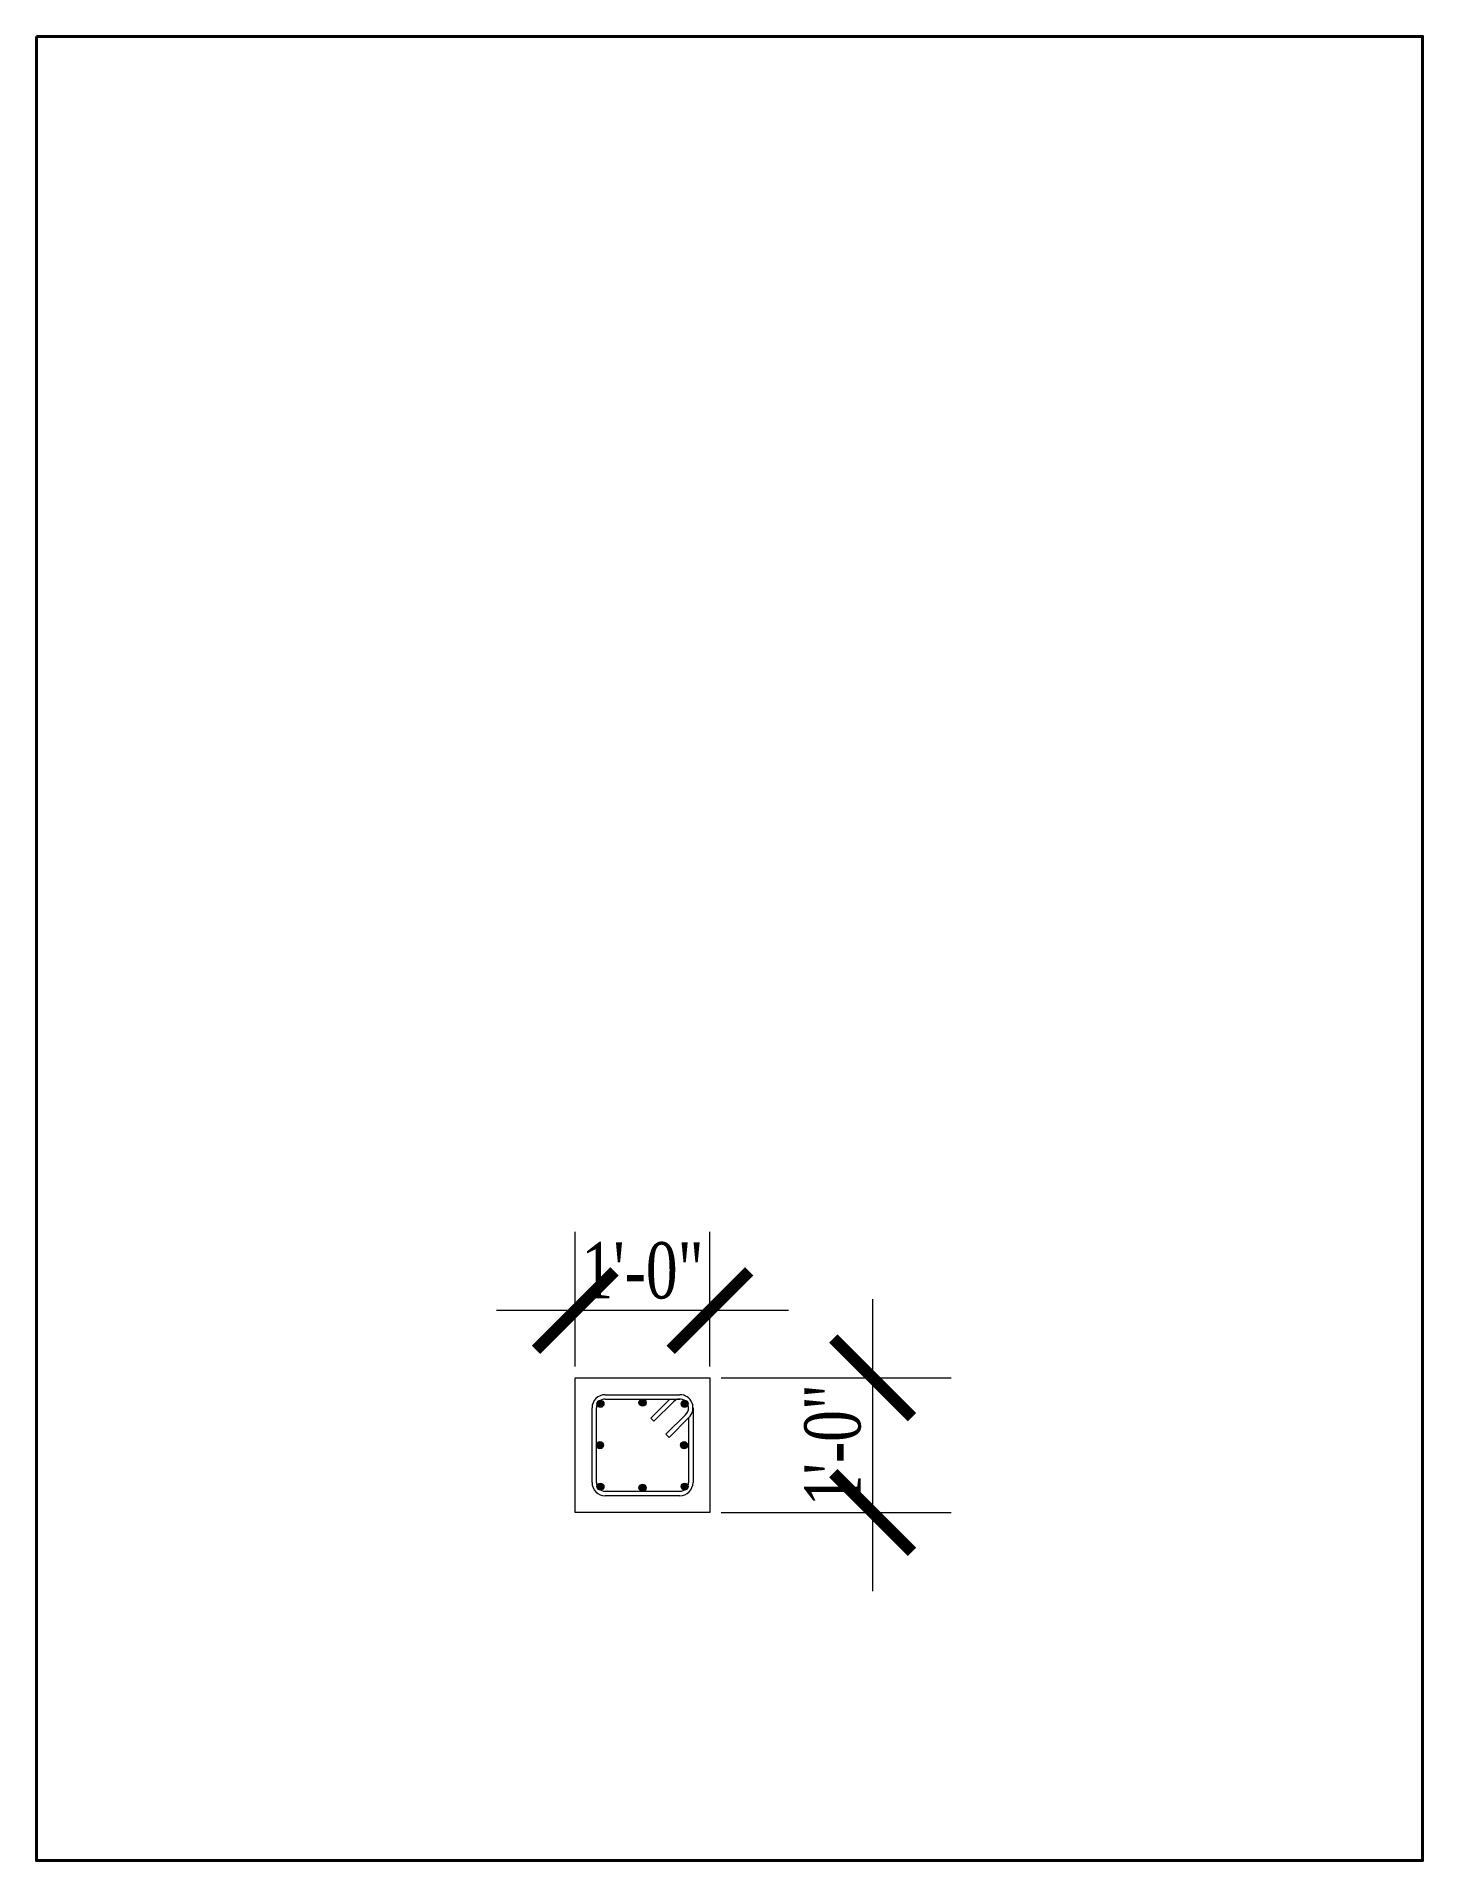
# Model space of a CAD drawing. Header units: inches. Extents: x -79350 to 491628, y -93215 to 155882.
# Drawn here: x -35021.5 to -34898, y -10274.5 to -10112 of the extents above; entities that cross this region are included whole.
import ezdxf

# ---------------------------------------------------------------- set-up
doc = ezdxf.new("R2010")
doc.units = ezdxf.units.IN
doc.header["$MEASUREMENT"] = 0
doc.layers.get('0').update_dxf_attribs({"lineweight": 30})
for name, color, linetype in [('Bar- 10 mm', 132, 'Continuous'), ('Bar- 16 mm', 5, 'Continuous'), ('ConcreteBody', 252, 'Continuous')]:
    doc.layers.add(name, color=color, linetype=linetype)
doc.layers.add('LINE', color=7, linetype='Continuous', lineweight=20)
doc.styles.add('Text', font='times.ttf', dxfattribs={"width": 0.75, "height": 5})
doc.dimstyles.new('Grid Dimension', dxfattribs={"dimscale": 0, "dimtxt": 5, "dimasz": 7, "dimexe": 7, "dimexo": 1, "dimgap": 1, "dimtad": 1, "dimdec": 0, "dimlfac": -1, "dimzin": 3, "dimdsep": 46, "dimlunit": 3, "dimtxsty": 'Text', "dimblk": 'ARCHTICK', "dimcen": 0.9, "dimdle": 7, "dimclrt": 5, "dimadec": 0, "dimazin": 0, "dimtfac": 0.75, "dimtdec": 0, "dimtix": 1, "dimtofl": 0, "dimtmove": 0, "dimatfit": 0, "dimldrblk": 'ARCHTICK', "dimfxl": 1, "dimtolj": 1, "dimtzin": 0, "dimlwd": -1, "dimlwe": -1, "dimarcsym": 0})

msp = doc.modelspace()

# ---------------------------------------------------------------- blocks, each defined once
blk = doc.blocks.new('_ArchTick')
at = {"color": 0, "linetype": 'ByBlock', "const_width": 0.15}
blk.add_lwpolyline([(-0.5, -0.5), (0.5, 0.5)], dxfattribs=at)
blk = doc.blocks.new('*D388')
at = {"layer": 'Defpoints', "color": 0, "linetype": 'ByBlock', "lineweight": 40, "transparency": 16777216}
for p in [(-34973.5, -10225.5), (-34973.5, -10231.5), (-34961.5, -10231.5)]:
    blk.add_point(p, dxfattribs=at)
at = {"layer": 'LINE', "color": 0, "transparency": 16777216}
for p, q in [((-34973.5, -10230.5), (-34973.5, -10218.5)), ((-34961.5, -10230.5), (-34961.5, -10218.5)), ((-34954.5, -10225.5), (-34980.5, -10225.5))]:
    blk.add_line(p, q, dxfattribs=at)
at = {"layer": 'LINE', "color": 0, "linetype": 'ByBlock', "transparency": 16777216, "xscale": 7, "yscale": 7, "zscale": 7, "rotation": 180}
blk.add_blockref('_ArchTick', (-34973.5, -10225.5), dxfattribs=at)
at = {"layer": 'LINE', "color": 0, "linetype": 'ByBlock', "transparency": 16777216, "xscale": 7, "yscale": 7, "zscale": 7}
blk.add_blockref('_ArchTick', (-34961.5, -10225.5), dxfattribs=at)
at = {"layer": 'LINE', "color": 5, "linetype": 'ByBlock', "lineweight": 40, "transparency": 16777216, "insert": (-34967.5, -10221.96), "char_height": 5, "attachment_point": 5, "style": 'Text'}
blk.add_mtext('\\A1;1\'-0"', dxfattribs=at)
blk = doc.blocks.new('*D387')
at = {"layer": 'Defpoints', "color": 0, "linetype": 'ByBlock', "lineweight": 40, "transparency": 16777216}
for p in [(-34961.5, -10231.5), (-34961.5, -10243.5), (-34947, -10243.5)]:
    blk.add_point(p, dxfattribs=at)
at = {"layer": 'LINE', "color": 0, "transparency": 16777216}
for p, q in [((-34947, -10224.5), (-34947, -10250.5)), ((-34960.5, -10231.5), (-34940, -10231.5)), ((-34960.5, -10243.5), (-34940, -10243.5))]:
    blk.add_line(p, q, dxfattribs=at)
at = {"layer": 'LINE', "color": 0, "linetype": 'ByBlock', "transparency": 16777216, "xscale": 7, "yscale": 7, "zscale": 7}
for p, rotation in [((-34947, -10231.5), 90), ((-34947, -10243.5), 270)]:
    blk.add_blockref('_ArchTick', p, dxfattribs=dict(at, rotation=rotation))
at = {"layer": 'LINE', "color": 5, "linetype": 'ByBlock', "lineweight": 40, "transparency": 16777216, "insert": (-34950.54, -10237.5), "char_height": 5, "attachment_point": 5, "rotation": 90, "style": 'Text'}
blk.add_mtext('\\A1;1\'-0"', dxfattribs=at)

# ---------------------------------------------------------------- dimensions: what is measured, and where the dimension line sits
at = {"layer": 'LINE', "color": 6, "linetype": 'ByBlock', "lineweight": 40}
dim = msp.add_linear_dim(base=(-34973.5, -10225.5), p1=(-34961.5, -10231.5), p2=(-34973.5, -10231.5), dimstyle='Grid Dimension', override={"dimscale": 1}, dxfattribs=at)
dim.commit()
dim.dimension.update_dxf_attribs({"geometry": '*D388', "text_midpoint": (-34967.5, -10221.96)})
dim = msp.add_linear_dim(base=(-34947, -10243.5), p1=(-34961.5, -10231.5), p2=(-34961.5, -10243.5), angle=90, dimstyle='Grid Dimension', override={"dimscale": 1}, dxfattribs=at)
dim.commit()
dim.dimension.update_dxf_attribs({"geometry": '*D387', "text_midpoint": (-34950.54, -10237.5)})

# ---------------------------------------------------------------- linework, layer by layer
at = {"layer": 'Bar- 10 mm', "linetype": 'Continuous', "lineweight": 0, "ltscale": 3}
for p, q in [((-34965.06, -10233.39), (-34966.77, -10235.1)), ((-34964.75, -10233.64), (-34966.49, -10235.37)), ((-34966.77, -10235.1), (-34966.49, -10235.37)), ((-34963.64, -10234.76), (-34965.41, -10236.52)), ((-34963.37, -10235.04), (-34965.13, -10236.8)), ((-34963.37, -10235.04), (-34963.39, -10235.06)), ((-34965.41, -10236.52), (-34965.13, -10236.8))]:
    msp.add_line(p, q, dxfattribs=at)
for points in [[(-34972, -10240.82), (-34972, -10234.18)], [(-34971.61, -10240.82), (-34971.61, -10234.18)], [(-34970.82, -10233), (-34964.18, -10233)], [(-34970.82, -10233.39), (-34964.18, -10233.39)], [(-34963, -10234.18), (-34963, -10240.82)], [(-34963.39, -10235.06), (-34963.39, -10240.82)], [(-34964.18, -10241.61), (-34970.82, -10241.61)], [(-34964.18, -10242), (-34970.82, -10242)]]:
    msp.add_lwpolyline(points, dxfattribs=at)
for centre, radius, start, end in [((-34970.82, -10234.18), 1.18, 90, 180), ((-34970.82, -10234.18), 0.787, 90, 180), ((-34964.18, -10234.18), 0.787, 0, 136.4032), ((-34964.18, -10234.18), 1.18, 313.0806, 90), ((-34964.18, -10234.18), 0.787, 313.0806, 90), ((-34970.82, -10240.82), 1.18, 180, 270), ((-34970.82, -10240.82), 0.787, 180, 270), ((-34964.18, -10240.82), 1.18, 270, 0), ((-34964.18, -10240.82), 0.787, 270, 0)]:
    msp.add_arc(centre, radius, start, end, dxfattribs=at)
at = {"layer": 'Bar- 16 mm', "color": 5, "linetype": 'Continuous', "lineweight": 0, "ltscale": 3, "const_width": 0.315}
for points in [[(-34971.41, -10233.81, 1), (-34971.09, -10233.81, 1)], [(-34967.5, -10233.87, -1), (-34967.5, -10233.55, -1)], [(-34963.59, -10233.81, -1), (-34963.91, -10233.81, -1)], [(-34971.45, -10237.5, -1), (-34971.13, -10237.5, -1)], [(-34963.63, -10237.5, 1), (-34963.95, -10237.5, 1)], [(-34971.41, -10241.19, -1), (-34971.09, -10241.19, -1)], [(-34967.5, -10241.13, 1), (-34967.5, -10241.45, 1)], [(-34963.59, -10241.19, 1), (-34963.91, -10241.19, 1)]]:
    msp.add_lwpolyline(points, format="xyb", close=True, dxfattribs=at)
at = {"layer": 'Bar- 16 mm', "linetype": 'Continuous', "lineweight": 0, "ltscale": 3}
for centre in [(-34971.25, -10233.81), (-34967.5, -10233.71), (-34963.75, -10233.81), (-34971.29, -10237.5), (-34963.79, -10237.5), (-34971.25, -10241.19), (-34967.5, -10241.29), (-34963.75, -10241.19)]:
    msp.add_circle(centre, 0.315, dxfattribs=at)
at = {"layer": 'ConcreteBody', "linetype": 'Continuous', "lineweight": 0, "ltscale": 3}
msp.add_lwpolyline([(-34973.5, -10231.5), (-34961.5, -10231.5), (-34961.5, -10243.5), (-34973.5, -10243.5)], close=True, dxfattribs=at)
at = {"layer": 'LINE', "color": 6, "linetype": 'ByBlock', "lineweight": 40}
msp.add_lwpolyline([(-35021.5, -10112), (-34898, -10112), (-34898, -10274.5), (-35021.5, -10274.5)], close=True, dxfattribs=at)

msp.set_redraw_order([(e.dxf.handle, doc.entitydb.next_handle()) for e in msp.query("TEXT MTEXT ATTDEF DIMENSION ARC_DIMENSION")])  # texts and dimensions are drawn at this point

doc.saveas('drawing.dxf')
